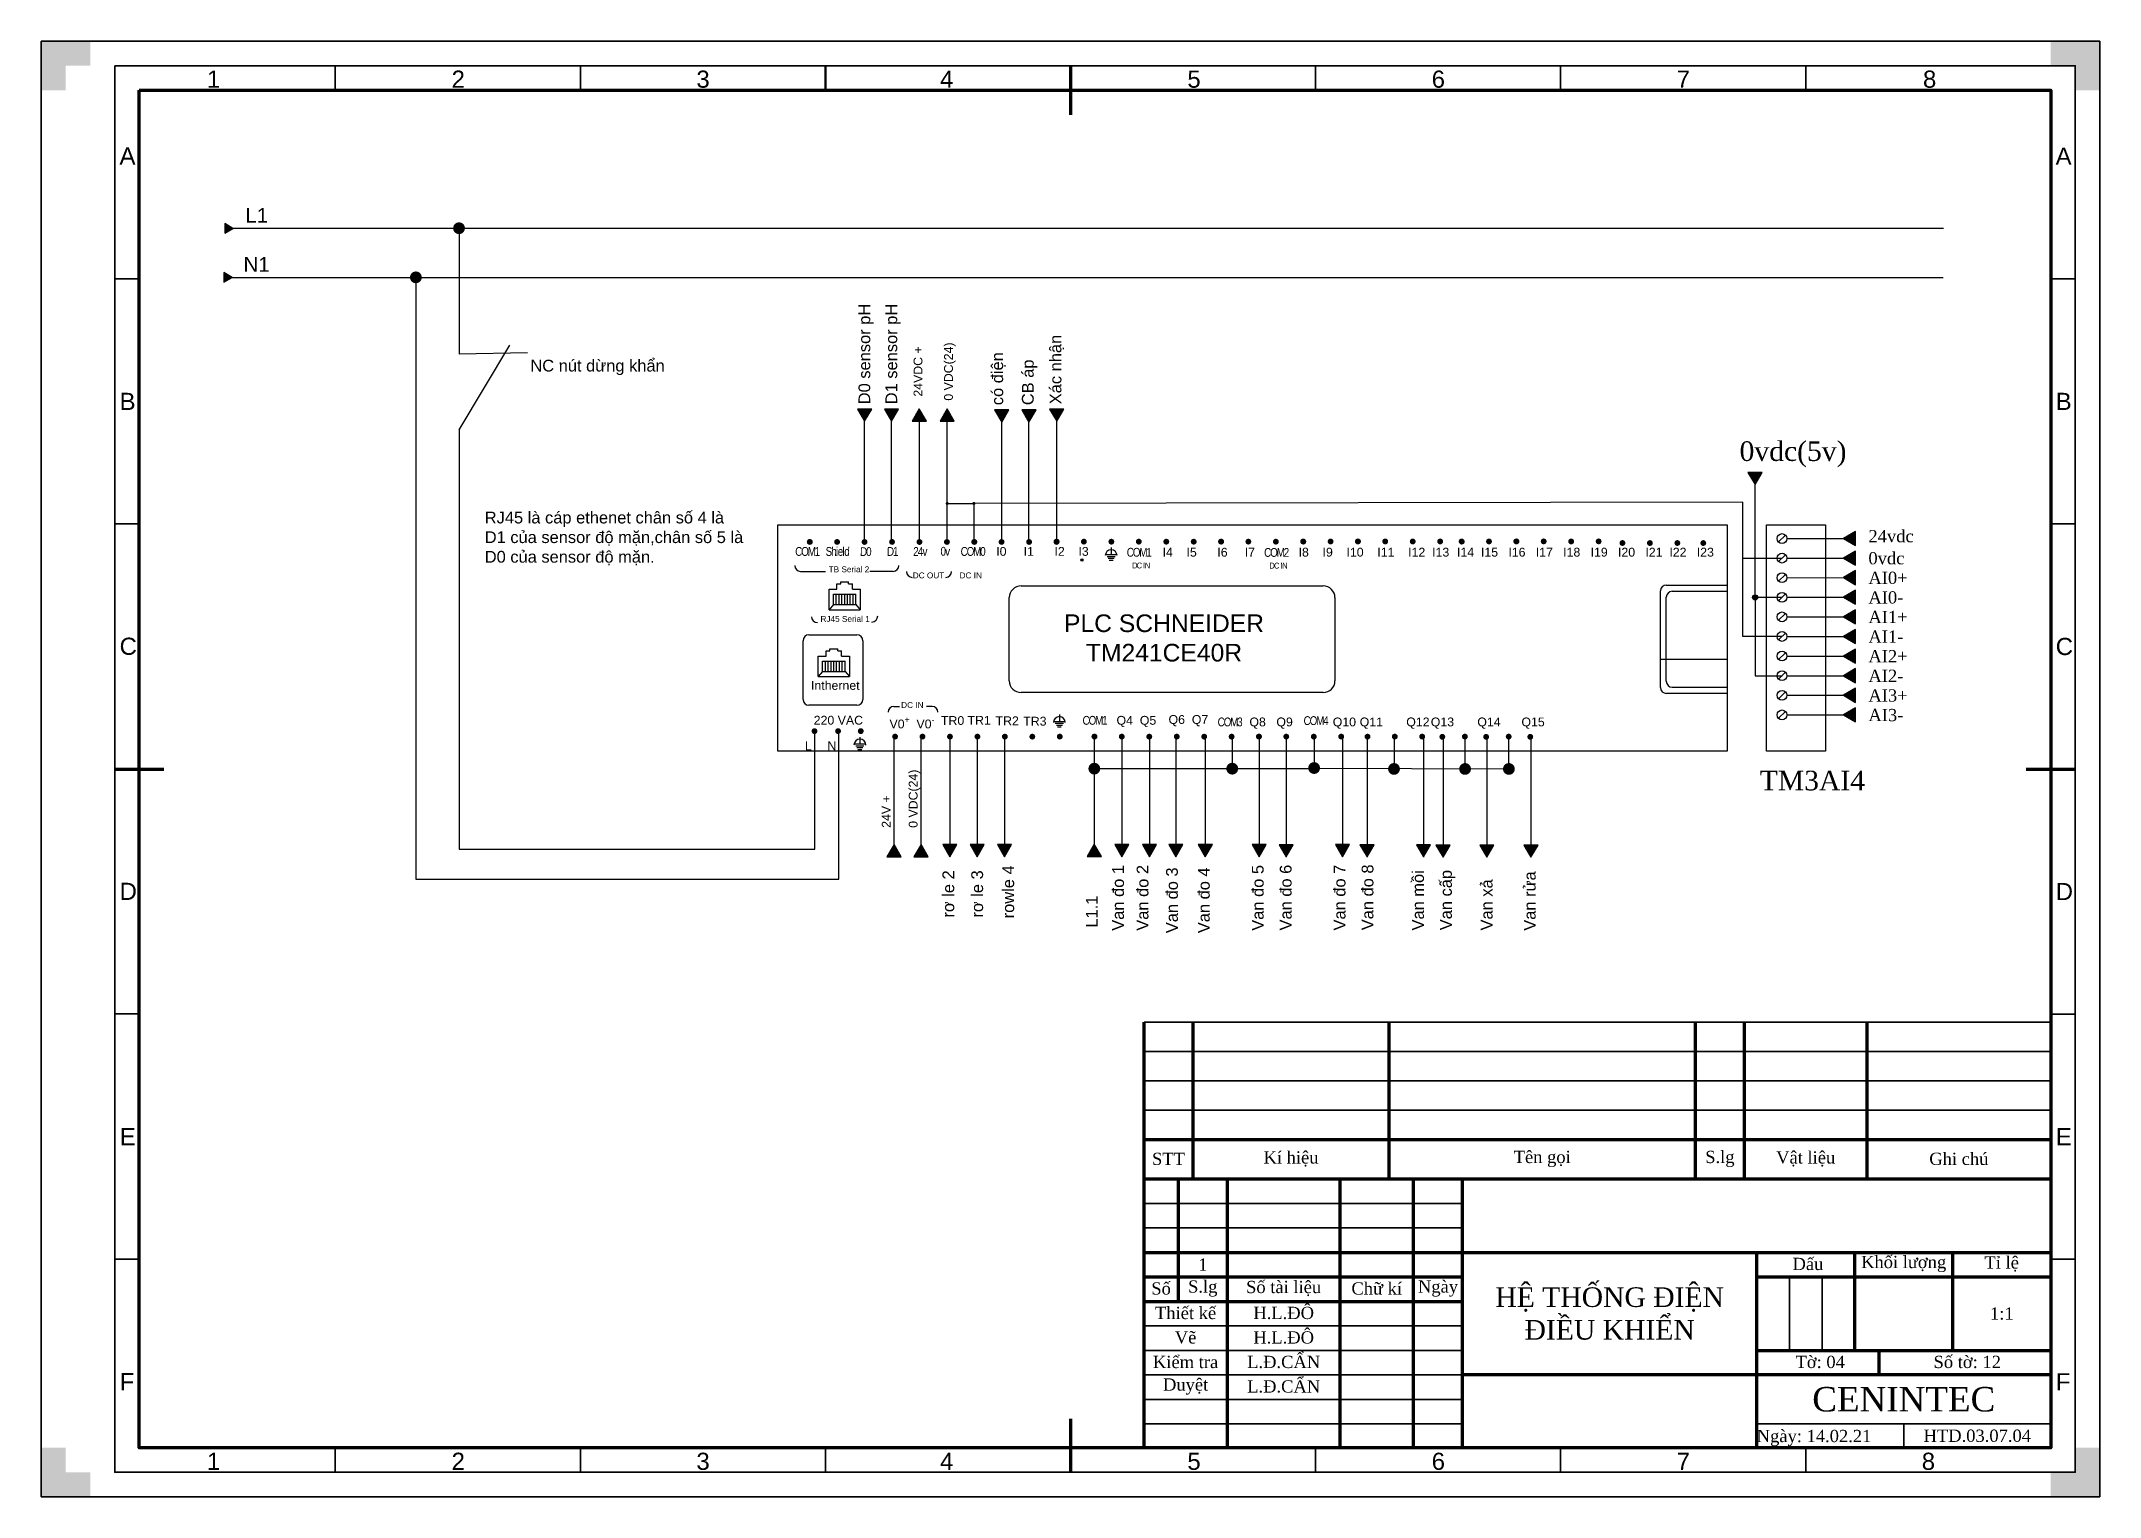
# Model space of a CAD drawing. Header units: inches. Extents: x 425 to 2523, y 1323 to 2367.
# Drawn here: x 892 to 1312, y 2063 to 2360 of the extents above; entities that cross this region are included whole.
import ezdxf

# ---------------------------------------------------------------- set-up
doc = ezdxf.new("R2010")
doc.units = ezdxf.units.IN
doc.header["$MEASUREMENT"] = 0
for name, color, linetype in [('10', 1, 'Continuous'), ('2', 7, 'Continuous'), ('2t', 3, 'Continuous'), ('MISC', 2, 'Continuous'), ('SYMS', 7, 'Continuous')]:
    doc.layers.add(name, color=color, linetype=linetype)
for name, color, linetype, lineweight in [('Khung ban ve', 5, 'Continuous', 70), ('Manh khung ten', 15, 'Continuous', 35), ('Net chu', 30, 'Continuous', 50), ('THIN', 5, 'Continuous', 25)]:
    doc.layers.add(name, color=color, linetype=linetype, lineweight=lineweight)
doc.styles.add('0907', font='arial.ttf', dxfattribs={"height": 20})
doc.styles.get("Standard").update_dxf_attribs({"font": 'times.ttf', "height": 4})
doc.styles.add('STYLE1', font='arial.ttf', dxfattribs={"height": 10})
doc.styles.add('WD', font='arial.ttf', dxfattribs={"height": 2.5})

msp = doc.modelspace()

# ---------------------------------------------------------------- texts
at = {"attachment_point": 5}
for s, insert, char_height, width in [('HỆ THỐNG ĐIỆN ĐIỀU KHIỂN', (1212, 2100.38), 4, 60), ('1:1', (1292.01, 2100.38), 2.5, 20.0168), ('{\\fTimes New Roman|b0|i0|c238|p18;HTD.0}3{\\fTimes New Roman|b0|i0|c238|p18;.0}7{\\fTimes New Roman|b0|i0|c238|p18;.}04', (1287, 2075.44), 2.5, 29.9915)]:
    msp.add_mtext(s, dxfattribs=dict(at, insert=insert, char_height=char_height, width=width))
at = {"color": 2, "linetype": 'ByBlock', "lineweight": 25, "insert": (1242, 2076.66), "char_height": 2.5, "width": 30.0084, "attachment_point": 1}
msp.add_mtext('{\\fTimes New Roman|b0|i0|c0|p18;Ngày: 14.02.21}', dxfattribs=at)
at = {"layer": '2', "color": 0, "attachment_point": 1, "rotation": 90, "style": 'WD'}
for s, insert, char_height, width in [('D0 sensor pH', (1058.74, 2285.92), 2.4, 24.6997), ('D1 sensor pH', (1064.24, 2285.92), 2.4, 24.6997), ('24VDC +', (1069.99, 2287.47), 1.8, 27.2678), ('0 VDC(24)', (1076.21, 2286.65), 1.8, 27.2678), ('Xác nhận', (1097.74, 2285.92), 2.4, 24.6997), ('CB áp', (1092.09, 2285.73), 2.4, 24.6997), ('0 VDC(24)', (1069, 2199.5), 1.8, 27.2678), ('24V +', (1063.5, 2199.5), 1.8, 27.2678), ('rơ le 2', (1075.87, 2181.18), 2.4, 24.6997), ('rơ le 3', (1081.76, 2181.18), 2.4, 24.6997), ('rowle 4', (1088.1, 2181.03), 2.4, 24.6997), ('Van đo 1', (1110.5, 2178.5), 2.4, 24.6997), ('Van đo 2', (1115.5, 2178.5), 2.4, 24.6997), ('Van đo 3', (1121.5, 2178), 2.4, 24.6997), ('Van đo 4', (1128, 2178), 2.4, 24.6997), ('Van đo 5', (1139, 2178.5), 2.4, 24.6997), ('Van đo 6', (1144.7, 2178.55), 2.4, 24.6997), ('Van đo 7', (1155.7, 2178.55), 2.4, 24.6997), ('Van đo 8', (1161.4, 2178.6), 2.4, 24.6997), ('Van mồi', (1171.7, 2178.55), 2.4, 24.6997), ('Van cấp', (1177.4, 2178.6), 2.4, 24.6997), ('Van xả', (1185.7, 2178.55), 2.4, 24.6997), ('Van rửa', (1194.5, 2178.5), 2.4, 24.6997), ('L1.1', (1105.13, 2179.14), 2.4, 24.6997)]:
    msp.add_mtext(s, dxfattribs=dict(at, insert=insert, char_height=char_height, width=width))
at = {"layer": '2', "color": 0, "lineweight": 25, "insert": (1085.86, 2285.73), "char_height": 2.4, "width": 29.374, "attachment_point": 1, "rotation": 90, "style": 'WD'}
msp.add_mtext('có điện ', dxfattribs=at)
at = {"layer": '2', "color": 0, "lineweight": 25, "style": 'WD'}
for s, insert, char_height, width, attachment_point in [('{\\Q1;\\W0.8;\\T0.8;COM1\\P}', (1045.81, 2256.79), 1.8, 1.8362, 1), ('{\\Q1;\\W0.8;\\T0.8;Shield\\P}', (1052.03, 2256.79), 1.8, 1.8362, 1), ('{\\Q1;\\W0.8;\\T0.8;D0\\P}', (1059.05, 2256.76), 1.8, 1.8362, 1), ('{\\Q1;\\W0.8;\\T0.8;D1\\P}', (1064.54, 2256.79), 1.8, 1.8362, 1), ('{\\Q1;\\W0.8;\\T0.8;24v\\P}', (1069.89, 2256.79), 1.8, 1.8362, 1), ('{\\Q1;\\W0.8;\\T0.8;0v\\P}', (1075.47, 2256.82), 1.8, 1.8362, 1), ('{\\Q1;\\W0.8;\\T0.8;COM0\\P}', (1079.57, 2256.79), 1.8, 1.8362, 1), ('I0     I1      I2    I3', (1086.85, 2256.8), 1.8, 20.6349, 1), ('{\\Q1;\\W0.8;\\T0.8;COM1 \\P\\H0.66667x;   DC IN}', (1113.46, 2256.62), 1.8, 5.2334, 1), ('I4    I5      I6     I7', (1120.78, 2256.63), 1.8, 20.6349, 1), ('{\\Q1;\\W0.8;\\T0.8;COM2 \\P\\H0.66667x;   DC IN}', (1141.48, 2256.59), 1.8, 5.2334, 1), ('I8    I9    I10    I11    I12  I13', (1148.53, 2256.64), 1.8, 30.7879, 1), ('I14  I15   I16   I17   I18   I19   I20   I21  I22   I23', (1180.85, 2256.64), 1.8, 58.097, 1), ('TB Serial 2', (1052.66, 2252.84), 1.2, 8.6194, 1), ('DC OUT', (1069.82, 2251.6), 1.2, 8.6194, 1), ('DC IN', (1079.37, 2251.6), 1.2, 8.6194, 1), ('PLC SCHNEIDER\\PTM241CE40R', (1121.08, 2238.21), 3.6, 50.0555, 5), ('RJ45 Serial 1', (1050.99, 2242.72), 1.2, 10.6466, 1), ('Inthernet', (1049.05, 2229.46), 1.8, 11.3511, 1), ('220 VAC', (1049.61, 2222.35), 1.8, 11.3511, 1), ('\\A1;V0{\\H0.7x;\\S+^ ;\\H1.429x;  }V0{\\H0.7x;\\S-^ ;}', (1065.07, 2222.2), 1.8, 11.6039, 1), ('DC IN', (1067.45, 2225.16), 1.2, 5.1901, 1), ('TR0', (1075.57, 2222.29), 1.8, 1.8362, 1), ('TR1', (1080.99, 2222.34), 1.8, 1.8362, 1), ('TR2', (1086.71, 2222.24), 1.8, 1.8362, 1), ('TR3', (1092.36, 2222.15), 1.8, 1.8362, 1), ('{\\Q1;\\W0.8;\\T0.8;COM1\\P}', (1104.45, 2222.33), 1.8, 1.8362, 1), ('Q4  Q5', (1111.39, 2222.33), 1.8, 7.982, 1), ('Q6  Q7', (1122, 2222.5), 1.8, 7.982, 1), ('{\\Q1;\\W0.8;\\T0.8;COM3\\P}', (1132, 2222), 1.8, 1.8362, 1), ('Q8', (1138.5, 2222), 1.8, 7.982, 1), ('Q9', (1144, 2222), 1.8, 7.982, 1), ('{\\Q1;\\W0.8;\\T0.8;COM4\\P}', (1149.54, 2222.27), 1.8, 1.8362, 1), ('Q10', (1155.5, 2222), 1.8, 7.982, 1), ('Q11', (1161, 2222), 1.8, 7.982, 1), ('Q12', (1170.5, 2222), 1.8, 7.982, 1), ('Q13', (1175.5, 2222), 1.8, 7.982, 1), ('Q14', (1185, 2222), 1.8, 7.982, 1), ('Q15', (1194, 2222), 1.8, 7.982, 1), ('L', (1047.83, 2217.14), 1.8, 1.8362, 1), ('N', (1052.39, 2217.14), 1.8, 1.8362, 1)]:
    msp.add_mtext(s, dxfattribs=dict(at, insert=insert, char_height=char_height, width=width, attachment_point=attachment_point))
at = {"layer": 'Net chu', "style": '0907'}
for s, p in [('1', (925.81, 2350.5)), ('2', (975.73, 2350.5)), ('3', (1025.68, 2350.5)), ('4', (1075.38, 2350.5)), ('5', (1125.84, 2350.5)), ('6', (1175.69, 2350.5)), ('7', (1225.67, 2350.5)), ('8', (1275.92, 2350.5)), ('A', (907.98, 2334.83)), ('A', (1302.98, 2334.79)), ('B', (908, 2284.75)), ('B', (1303, 2284.75)), ('C', (908, 2234.79)), ('C', (1303, 2234.75)), ('D', (908, 2184.79)), ('D', (1303, 2184.75)), ('E', (908.02, 2134.75)), ('E', (1303.02, 2134.72)), ('F', (908.02, 2084.75)), ('F', (1303.02, 2084.72)), ('1', (925.81, 2068.5)), ('2', (975.73, 2068.5)), ('3', (1025.68, 2068.5)), ('4', (1075.38, 2068.5)), ('5', (1125.84, 2068.5)), ('6', (1175.69, 2068.5)), ('7', (1225.67, 2068.5)), ('8', (1275.67, 2068.5))]:
    msp.add_text(s, height=3.5, dxfattribs=at).set_placement(p)
at = {"layer": 'Net chu', "attachment_point": 5}
for s, insert, char_height, width in [('Kí hiệu', (1146.99, 2131.94), 2.5, 40.0169), ('Tên gọi', (1198.24, 2131.94), 2.5, 62.5169), ('{\\fTimes New Roman|b0|i0|c238|p18;S}.lg', (1234.49, 2131.94), 2.5, 10.0169), ('Vật liệu', (1251.99, 2131.94), 2.5, 25.0169), ('{\\fTimes New Roman|b0|i0|c238|p18;S}TT', (1121.99, 2131.94), 2.5, 10.0169), ('Ghi chú', (1283.24, 2131.94), 2.5, 37.5168), ('1', (1129, 2110.38), 2.5, 10), (' Dấu', (1251.98, 2110.5), 2.5, 120.0168), ('Khối lượng', (1271.98, 2110.5), 2.5, 120.0168), ('Tỉ lệ', (1291.98, 2110.5), 2.5, 120.0168), ('Số', (1120.48, 2105.5), 2.5, 7), ('S.lg', (1128.98, 2105.5), 2.5, 10), ('Số tài liệu', (1145.48, 2105.5), 2.5, 23), ('Chữ kí', (1164.48, 2105.5), 2.5, 15), ('Ngày', (1176.98, 2105.5), 2.5, 10), ('Thiết kế', (1125.48, 2100.5), 2.5, 17), ('H.L.ĐÔ', (1145.49, 2100.5), 2.5, 23.0169), ('Vẽ', (1125.48, 2095.5), 2.5, 17), ('H.L.ĐÔ', (1145.49, 2095.5), 2.5, 23.0169), ('{\\fTimes New Roman|b0|i0|c186|p18;Kiểm tra}', (1125.48, 2090.5), 2.5, 17), ('L.Đ.CẨN', (1145.49, 2090.5), 2.5, 23.0169), ('{\\fTimes New Roman|b0|i0|c186|p18; Tờ:} 04', (1254.48, 2090.5), 2.5, 25), ('{\\fTimes New Roman|b0|i0|c186|p18; Số tờ:} 12', (1284.48, 2090.5), 2.5, 35), ('L.Đ.CẨN', (1145.49, 2085.5), 2.5, 23.0169), ('Duyệt', (1125.48, 2085.5), 2.5, 17), ('CENINTEC', (1272, 2082.88), 5, 60)]:
    msp.add_mtext(s, dxfattribs=dict(at, insert=insert, char_height=char_height, width=width))
at = {"layer": 'SYMS', "color": 1, "char_height": 3, "attachment_point": 1, "style": 'WD'}
for s, insert, width in [('{\\C0;L1}', (933.65, 2325.95), 11.2638), ('{\\C0;N1}', (933.27, 2315.95), 8.2552)]:
    msp.add_mtext(s, dxfattribs=dict(at, insert=insert, width=width))
at = {"layer": 'SYMS', "char_height": 2.4, "attachment_point": 1, "style": 'STYLE1'}
for s, insert in [('NC nút dừng khẩn', (991.81, 2295)), ('RJ45 là cáp ethenet chân số 4 là D1 của sensor độ mặn,chân số 5 là D0 của sensor độ mặn.', (982.5, 2264))]:
    msp.add_mtext_dynamic_manual_height_columns(s, width=53.5, gutter_width=50, heights=[0], dxfattribs=dict(at, insert=insert))
at = {"layer": 'SYMS', "attachment_point": 1}
for s, width, insert, char_height in [('0vdc(5v)', 9.4271, (1238.5, 2278.35), 4), ('24vdc', 17.9099, (1264.79, 2260.26), 2.5), ('0vdc', 17.9099, (1264.79, 2255.76), 2.5), ('AI0+', 17.9099, (1264.79, 2251.76), 2.5), ('AI0-', 7.9099, (1264.79, 2247.76), 2.5), ('AI1+', 17.9099, (1264.79, 2243.76), 2.5), ('AI1-', 17.9099, (1264.79, 2239.76), 2.5), ('AI2+', 17.9099, (1264.79, 2235.76), 2.5), ('AI2-', 7.9099, (1264.79, 2231.76), 2.5), ('AI3+', 17.9099, (1264.79, 2227.76), 2.5), ('AI3-', 17.9099, (1264.79, 2223.76), 2.5), ('TM3AI4', 35.221, (1242.62, 2211.15), 4)]:
    msp.add_mtext_dynamic_manual_height_columns(s, width=width, gutter_width=50, heights=[0], dxfattribs=dict(at, insert=insert, char_height=char_height))

# ---------------------------------------------------------------- blocks, each defined once
blk = doc.blocks.new('dau-xen')
at = {"layer": 'THIN'}
for points in [[(0, 0), (5, 0), (0, 10), (5, 10)], [(0, 5), (0, 0), (10, 5), (10, 0)]]:
    blk.add_solid(points, dxfattribs=at)
blk = doc.blocks.new('out')
blk.add_hatch(color=256).paths.add_polyline_path([(1893.94, 2268.02), (1892.74, 2265.95), (1895.14, 2265.95)])
blk.add_lwpolyline([(1893.94, 2268.02), (1892.74, 2265.95), (1895.14, 2265.95)], close=True)

# ---------------------------------------------------------------- hatches: boundary and pattern name
for points in [[(1076.84, 2284.97), (1075.4, 2282.47), (1078.28, 2282.47)], [(1071.5, 2196.09), (1070.06, 2193.6), (1072.94, 2193.6)]]:
    msp.add_hatch(color=256).paths.add_polyline_path(points)
h = msp.add_hatch(color=3)
edge = h.paths.add_edge_path()
edge.add_arc((1076.84, 2265.69), 0.32, 0, 360)
h = msp.add_hatch(color=3)
edge = h.paths.add_edge_path()
edge.add_arc((1082.3, 2265.69), 0.32, 0, 360)
h = msp.add_hatch(color=256)
edge = h.paths.add_edge_path()
edge.add_arc((1104.34, 2254.14), 0.209, 0, 360)
at = {"layer": '10'}
h = msp.add_hatch(color=3, dxfattribs=at)
h.dxf.hatch_style = 1
h.paths.add_polyline_path([(1242.18, 2246.52, 1), (1241.14, 2246.52, 1)])
at = {"layer": '2'}
for points in [[(931.12, 2321.8), (929.44, 2322.78), (929.44, 2320.83)], [(930.95, 2311.81), (929.27, 2312.78), (929.27, 2310.83)]]:
    msp.add_hatch(color=0, dxfattribs=at).paths.add_polyline_path(points)
at = {"layer": '2', "lineweight": 25}
for points in [[(1049.39, 2257.83, 1), (1048.19, 2257.83, 1)], [(1049.43, 2257.83, 1), (1048.23, 2257.83, 1)], [(1054.98, 2257.83, 1), (1053.78, 2257.83, 1)], [(1060.59, 2257.82, 1), (1059.39, 2257.82, 1)], [(1066.19, 2257.83, 1), (1064.99, 2257.83, 1)], [(1071.79, 2257.82, 1), (1070.59, 2257.82, 1)], [(1077.39, 2257.82, 1), (1076.19, 2257.82, 1)], [(1082.95, 2257.83, 1), (1081.75, 2257.83, 1)], [(1082.99, 2257.83, 1), (1081.79, 2257.83, 1)], [(1082.99, 2257.83, 1), (1081.79, 2257.83, 1)], [(1088.54, 2257.83, 1), (1087.34, 2257.83, 1)], [(1094.15, 2257.82, 1), (1092.95, 2257.82, 1)], [(1099.74, 2257.89, 1), (1098.54, 2257.89, 1)], [(1099.75, 2257.83, 1), (1098.55, 2257.83, 1)], [(1099.78, 2257.89, 1), (1098.58, 2257.89, 1)], [(1105.33, 2257.89, 1), (1104.13, 2257.89, 1)], [(1110.94, 2257.88, 1), (1109.74, 2257.88, 1)], [(1116.54, 2257.89, 1), (1115.34, 2257.89, 1)], [(1122.14, 2257.88, 1), (1120.94, 2257.88, 1)], [(1127.74, 2257.88, 1), (1126.54, 2257.88, 1)], [(1133.3, 2257.89, 1), (1132.1, 2257.89, 1)], [(1133.34, 2257.89, 1), (1132.14, 2257.89, 1)], [(1133.34, 2257.89, 1), (1132.14, 2257.89, 1)], [(1138.89, 2257.89, 1), (1137.69, 2257.89, 1)], [(1144.5, 2257.88, 1), (1143.3, 2257.88, 1)], [(1150.07, 2257.92, 1), (1148.87, 2257.92, 1)], [(1150.1, 2257.89, 1), (1148.9, 2257.89, 1)], [(1155.66, 2257.92, 1), (1154.46, 2257.92, 1)], [(1161.22, 2257.93, 1), (1160.02, 2257.93, 1)], [(1161.26, 2257.93, 1), (1160.06, 2257.93, 1)], [(1161.26, 2257.93, 1), (1160.06, 2257.93, 1)], [(1166.81, 2257.93, 1), (1165.61, 2257.93, 1)], [(1172.42, 2257.92, 1), (1171.22, 2257.92, 1)], [(1178.02, 2257.93, 1), (1176.82, 2257.93, 1)], [(1182.39, 2257.93, 1), (1181.19, 2257.93, 1)], [(1182.42, 2257.89, 1), (1181.22, 2257.89, 1)], [(1187.98, 2257.93, 1), (1186.78, 2257.93, 1)], [(1193.54, 2257.94, 1), (1192.34, 2257.94, 1)], [(1193.59, 2257.94, 1), (1192.39, 2257.94, 1)], [(1193.59, 2257.94, 1), (1192.39, 2257.94, 1)], [(1199.14, 2257.94, 1), (1197.94, 2257.94, 1)], [(1204.75, 2257.93, 1), (1203.55, 2257.93, 1)], [(1210.35, 2257.94, 1), (1209.15, 2257.94, 1)], [(1215.2, 2257.61, 1), (1214, 2257.61, 1)], [(1220.81, 2257.6, 1), (1219.61, 2257.6, 1)], [(1226.41, 2257.61, 1), (1225.21, 2257.61, 1)], [(1231.7, 2257.6, 1), (1230.5, 2257.6, 1)], [(1050.38, 2219.23, 1), (1049.18, 2219.23, 1)], [(1055.18, 2219.23, 1), (1053.98, 2219.23, 1)], [(1059.81, 2219.23, 1), (1058.61, 2219.23, 1)], [(1066.81, 2218.11, 1), (1065.61, 2218.11, 1)], [(1072.4, 2218.11, 1), (1071.2, 2218.11, 1)], [(1078.01, 2218.1, 1), (1076.81, 2218.1, 1)], [(1083.61, 2218.11, 1), (1082.41, 2218.11, 1)], [(1089.21, 2218.1, 1), (1088.01, 2218.1, 1)], [(1094.81, 2218.1, 1), (1093.61, 2218.1, 1)], [(1100.41, 2218.11, 1), (1099.21, 2218.11, 1)], [(1107.47, 2218.11, 1), (1106.27, 2218.11, 1)], [(1107.51, 2218.11, 1), (1106.31, 2218.11, 1)], [(1113.06, 2218.11, 1), (1111.86, 2218.11, 1)], [(1118.67, 2218.1, 1), (1117.47, 2218.1, 1)], [(1124.28, 2218.11, 1), (1123.08, 2218.11, 1)], [(1129.88, 2218.1, 1), (1128.68, 2218.1, 1)], [(1135.47, 2218.1, 1), (1134.27, 2218.1, 1)], [(1141.03, 2218.11, 1), (1139.83, 2218.11, 1)], [(1141.07, 2218.11, 1), (1139.87, 2218.11, 1)], [(1141.07, 2218.11, 1), (1139.87, 2218.11, 1)], [(1146.62, 2218.11, 1), (1145.42, 2218.11, 1)], [(1152.23, 2218.1, 1), (1151.03, 2218.1, 1)], [(1157.83, 2218.11, 1), (1156.63, 2218.11, 1)], [(1163.2, 2218.1, 1), (1162, 2218.1, 1)], [(1168.76, 2218.11, 1), (1167.56, 2218.11, 1)], [(1174.35, 2218.11, 1), (1173.15, 2218.11, 1)], [(1178.46, 2218.06, 1), (1177.26, 2218.06, 1)], [(1183.06, 2218.11, 1), (1181.86, 2218.11, 1)], [(1187.4, 2218.06, 1), (1186.2, 2218.06, 1)], [(1192, 2218.11, 1), (1190.8, 2218.11, 1)], [(1196.4, 2218.06, 1), (1195.2, 2218.06, 1)]]:
    msp.add_hatch(color=0, dxfattribs=at).paths.add_polyline_path(points)
at = {"layer": 'SYMS'}
h = msp.add_hatch(color=3, dxfattribs=at)
h.dxf.hatch_style = 1
h.paths.add_polyline_path([(1243.08, 2272.02), (1240.21, 2272.02), (1241.65, 2269.52)])

# ---------------------------------------------------------------- linework, layer by layer
at = {"color": 1}
for p, q in [((977.25, 2322.44), (977.25, 2296.14)), ((977.25, 2280.67), (977.25, 2195.16)), ((1049.84, 2195.16), (1049.84, 2218.61)), ((1106.86, 2218.14), (1106.86, 2211.57)), ((1135, 2218.06), (1135, 2211.57)), ((1151.7, 2218.19), (1151.7, 2211.7)), ((1168, 2218), (1168, 2211.51)), ((1182.5, 2211.51), (1182.5, 2218)), ((1191.44, 2211.51), (1191.44, 2218)), ((1106.86, 2211.57), (1123.66, 2211.57)), ((1106.86, 2211.57), (1106.86, 2196.14)), ((1123.66, 2211.57), (1151.85, 2211.57)), ((977.25, 2195.16), (1049.84, 2195.16))]:
    msp.add_line(p, q, dxfattribs=at)
for p, q in [((1060, 2258), (1060, 2282.46)), ((1065.5, 2258), (1065.5, 2282.46)), ((1087.96, 2257.81), (1087.96, 2282.26)), ((1093.53, 2257.81), (1093.53, 2282.26)), ((1099.18, 2258), (1099.18, 2282.46)), ((1076.84, 2265.69), (1076.84, 2265.69)), ((1110.3, 2256.66), (1110.3, 2255.2)), ((1046.93, 2251.83), (1052.02, 2251.83)), ((1065.81, 2251.83), (1061.09, 2251.83)), ((1111.35, 2255.2), (1109.24, 2255.2)), ((1111.13, 2254.82), (1109.46, 2254.82)), ((1110.91, 2254.44), (1109.68, 2254.44)), ((1110.69, 2254.06), (1109.9, 2254.06)), ((1052.76, 2244), (1052.76, 2248.19)), ((1052.76, 2248.19), (1054.34, 2248.19)), ((1053.64, 2245.05), (1053.64, 2247.14)), ((1053.64, 2247.14), (1058.22, 2247.14)), ((1054.21, 2245.05), (1054.21, 2247.14)), ((1054.34, 2249.29), (1055.13, 2249.29)), ((1054.34, 2248.19), (1054.34, 2249.29)), ((1054.78, 2245.05), (1054.78, 2247.14)), ((1055.13, 2249.67), (1056.72, 2249.67)), ((1055.13, 2249.29), (1055.13, 2249.67)), ((1055.35, 2245.05), (1055.35, 2247.14)), ((1055.93, 2245.05), (1055.93, 2247.14)), ((1056.5, 2245.05), (1056.5, 2247.14)), ((1056.72, 2249.29), (1056.72, 2249.67)), ((1056.72, 2249.29), (1057.51, 2249.29)), ((1057.07, 2245.05), (1057.07, 2247.14)), ((1057.51, 2248.19), (1057.51, 2249.29)), ((1057.51, 2248.19), (1059.1, 2248.19)), ((1057.65, 2245.05), (1057.65, 2247.14)), ((1058.22, 2245.05), (1058.22, 2247.14)), ((1059.1, 2248.19), (1059.1, 2244)), ((1091.91, 2248.86), (1153.56, 2248.86)), ((1222.36, 2228.12), (1222.36, 2247.83)), ((1223.56, 2249.03), (1236, 2249.03)), ((1224.76, 2247.76), (1236, 2247.76)), ((1236, 2249.03), (1236, 2226.92)), ((1053.64, 2245.05), (1052.76, 2244)), ((1052.76, 2244), (1059.1, 2244)), ((1053.64, 2245.05), (1058.22, 2245.05)), ((1058.22, 2245.05), (1059.1, 2244)), ((1089.51, 2229.5), (1089.51, 2246.46)), ((1155.96, 2246.46), (1155.96, 2229.5)), ((1223.56, 2229.39), (1223.56, 2246.56)), ((1048.63, 2238.88), (1058.43, 2238.88)), ((1047.43, 2225.7), (1047.43, 2237.68)), ((1050.54, 2230.34), (1050.54, 2234.53)), ((1050.54, 2234.53), (1052.13, 2234.53)), ((1052.13, 2235.63), (1052.92, 2235.63)), ((1052.13, 2234.53), (1052.13, 2235.63)), ((1052.92, 2236.02), (1054.51, 2236.02)), ((1052.92, 2235.63), (1052.92, 2236.02)), ((1054.51, 2235.63), (1054.51, 2236.02)), ((1054.51, 2235.63), (1055.3, 2235.63)), ((1055.3, 2234.53), (1055.3, 2235.63)), ((1055.3, 2234.53), (1056.88, 2234.53)), ((1056.88, 2234.53), (1056.88, 2230.34)), ((1059.63, 2237.68), (1059.63, 2225.7)), ((1051.42, 2231.4), (1050.54, 2230.34)), ((1050.54, 2230.34), (1056.88, 2230.34)), ((1051.42, 2231.4), (1051.42, 2233.48)), ((1051.42, 2233.48), (1056, 2233.48)), ((1051.42, 2231.4), (1056, 2231.4)), ((1052, 2231.4), (1052, 2233.48)), ((1052.57, 2231.4), (1052.57, 2233.48)), ((1053.14, 2231.4), (1053.14, 2233.48)), ((1053.71, 2231.4), (1053.71, 2233.48)), ((1054.29, 2231.4), (1054.29, 2233.48)), ((1054.86, 2231.4), (1054.86, 2233.48)), ((1055.43, 2231.4), (1055.43, 2233.48)), ((1056, 2231.4), (1056, 2233.48)), ((1056, 2231.4), (1056.88, 2230.34)), ((1222.36, 2233.94), (1236, 2233.94)), ((1153.56, 2227.1), (1091.91, 2227.1)), ((1236, 2226.92), (1223.56, 2226.92)), ((1224.76, 2228.19), (1236, 2228.19)), ((1058.43, 2224.5), (1048.63, 2224.5)), ((1065.98, 2224.28), (1067.11, 2224.28)), ((1073.76, 2224.28), (1072.63, 2224.28)), ((1099.73, 2222.61), (1099.73, 2221.15)), ((1059.04, 2218.01), (1059.04, 2216.55)), ((1077.4, 2218.06), (1077.4, 2193.6)), ((1082.94, 2218.06), (1082.94, 2193.6)), ((1088.55, 2218.06), (1088.55, 2193.6)), ((1100.78, 2221.15), (1098.68, 2221.15)), ((1100.56, 2220.77), (1098.89, 2220.77)), ((1100.34, 2220.39), (1099.11, 2220.39)), ((1100.12, 2220.01), (1099.33, 2220.01)), ((1112.49, 2218.06), (1112.49, 2193.6)), ((1118.1, 2218.06), (1118.1, 2193.6)), ((1123.5, 2218.06), (1123.5, 2193.6)), ((1129.5, 2218.06), (1129.5, 2193.6)), ((1140.5, 2218.06), (1140.5, 2193.6)), ((1146, 2218), (1146, 2193.54)), ((1157.5, 2218.06), (1157.5, 2193.6)), ((1162.5, 2218), (1162.5, 2193.54)), ((1174, 2218), (1174, 2193.54)), ((1178, 2217.96), (1178, 2193.5)), ((1186.94, 2217.96), (1186.94, 2193.5)), ((1195.94, 2217.96), (1195.94, 2193.5)), ((1060.09, 2216.55), (1057.99, 2216.55)), ((1059.87, 2216.17), (1058.21, 2216.17)), ((1059.65, 2215.79), (1058.42, 2215.79)), ((1059.43, 2215.41), (1058.64, 2215.41))]:
    msp.add_line(p, q)
at = {"color": 3}
for p, q in [((1071.16, 2257.85), (1071.16, 2283.3)), ((1076.84, 2257.83), (1076.84, 2283.3)), ((1076.84, 2265.69), (1082.3, 2265.69)), ((1082.3, 2265.69), (1082.3, 2258.11)), ((1066, 2193.6), (1066, 2218)), ((1071.5, 2193.6), (1071.5, 2218))]:
    msp.add_line(p, q, dxfattribs=at)
for points in [[(1076.84, 2284.97), (1075.4, 2282.47), (1078.28, 2282.47)], [(1071.5, 2196.09), (1070.06, 2193.6), (1072.94, 2193.6)]]:
    msp.add_lwpolyline(points, close=True)
msp.add_circle((1104.34, 2254.14), 0.209)
for centre, radius, start, end in [((1110.3, 2255.03), 1.21, 0, 180), ((1046.93, 2253.03), 1.2, 180, 270), ((1065.81, 2253.03), 1.2, 270, 0), ((1069.73, 2251.8), 1.2, 180, 270), ((1076.55, 2251.8), 1.2, 270, 0), ((1091.91, 2246.46), 2.4, 90, 180), ((1153.56, 2246.46), 2.4, 0, 90), ((1223.56, 2247.83), 1.2, 90, 180), ((1224.76, 2246.56), 1.2, 90, 180), ((1048.63, 2237.68), 1.2, 90, 180), ((1050.36, 2242.58), 1.2, 180, 270), ((1058.43, 2237.68), 1.2, 0, 90), ((1061.47, 2242.69), 1.2, 271.3114, 1.3114), ((1091.91, 2229.5), 2.4, 180, 270), ((1153.56, 2229.5), 2.4, 270, 0), ((1223.56, 2228.12), 1.2, 180, 270), ((1224.76, 2229.39), 1.2, 180, 270), ((1048.63, 2225.7), 1.2, 180, 270), ((1058.43, 2225.7), 1.2, 270, 0), ((1065.98, 2223.08), 1.2, 90, 180), ((1073.76, 2223.08), 1.2, 0, 90), ((1099.73, 2220.98), 1.21, 0, 180), ((1059.04, 2216.39), 1.21, 0, 180)]:
    msp.add_arc(centre, radius, start, end)
at = {"layer": '10'}
msp.add_circle((1241.66, 2246.52), 0.518, dxfattribs=at)
at = {"layer": '2', "color": 1}
msp.add_line((931.07, 2321.84), (1280.08, 2321.84), dxfattribs=at)
at = {"layer": '2', "color": 3}
msp.add_line((931.04, 2311.81), (1280.05, 2311.81), dxfattribs=at)
at = {"layer": '2', "color": 0}
for points in [[(931.12, 2321.8), (929.44, 2322.78), (929.44, 2320.83)], [(930.95, 2311.81), (929.27, 2312.78), (929.27, 2310.83)]]:
    msp.add_lwpolyline(points, close=True, dxfattribs=at)
at = {"layer": '2', "color": 1, "const_width": 1.2}
for points in [[(977.25, 2321.24, 1), (977.25, 2322.44, 1)], [(1106.86, 2210.97, 1), (1106.86, 2212.17, 1)], [(1135, 2210.97, 1), (1135, 2212.17, 1)], [(1151.7, 2211.1, 1), (1151.7, 2212.3, 1)], [(1168, 2210.91, 1), (1168, 2212.11, 1)], [(1182.5, 2210.91, 1), (1182.5, 2212.11, 1)], [(1191.44, 2210.91, 1), (1191.44, 2212.11, 1)]]:
    msp.add_lwpolyline(points, format="xyb", close=True, dxfattribs=at)
at = {"layer": '2', "color": 3, "const_width": 1.2}
msp.add_lwpolyline([(968.45, 2311.21, 1), (968.45, 2312.41, 1)], format="xyb", close=True, dxfattribs=at)
at = {"layer": '2', "color": 0, "lineweight": 25}
msp.add_lwpolyline([(1236, 2215.11), (1042.26, 2215.11), (1042.26, 2261.31), (1236, 2261.31)], dxfattribs=at)
at = {"layer": '2t', "color": 1}
for p, q in [((968.45, 2311.81), (968.45, 2296.14)), ((968.45, 2296.14), (968.45, 2189.02)), ((1054.73, 2189.02), (1054.73, 2218.64)), ((968.45, 2189.02), (1054.73, 2189.02))]:
    msp.add_line(p, q, dxfattribs=at)
at = {"layer": 'Khung ban ve'}
for p, q in [((1102, 2355), (1102, 2345)), ((907, 2211.5), (917, 2211.5)), ((1297, 2211.5), (1307, 2211.5)), ((1117, 2127.88), (1117, 2159.88)), ((1127, 2127.88), (1127, 2159.88)), ((1167, 2127.88), (1167, 2159.88)), ((1229.5, 2127.88), (1229.5, 2159.88)), ((1239.5, 2127.88), (1239.5, 2159.88)), ((1264.5, 2127.88), (1264.5, 2159.88)), ((1117, 2135.88), (1302.02, 2135.88)), ((1117, 2072.88), (1117, 2127.88)), ((1117, 2127.88), (1302.02, 2127.88)), ((1124, 2102.88), (1124, 2127.88)), ((1134, 2072.88), (1134, 2127.88)), ((1157, 2072.88), (1157, 2127.88)), ((1172, 2072.88), (1172, 2127.88)), ((1182, 2072.88), (1182, 2127.88)), ((1302, 2122.88), (1302.02, 2122.88)), ((1302, 2117.88), (1302.02, 2117.88)), ((1117, 2112.88), (1302.02, 2112.88)), ((1242, 2072.88), (1242, 2112.88)), ((1262, 2092.88), (1262, 2112.88)), ((1282, 2092.88), (1282, 2112.88)), ((1117, 2107.88), (1182, 2107.88)), ((1242, 2107.88), (1302.02, 2107.88)), ((1117, 2102.88), (1182, 2102.88)), ((1302, 2102.88), (1302.02, 2102.88)), ((1302, 2097.88), (1302.02, 2097.88)), ((1242, 2092.88), (1302.02, 2092.88)), ((1267, 2087.88), (1267, 2092.88)), ((1302, 2087.88), (1182, 2087.88)), ((1302, 2082.88), (1302.02, 2082.88)), ((1102, 2078.93), (1102, 2068))]:
    msp.add_line(p, q, dxfattribs=at)
msp.add_lwpolyline([(912, 2350), (1302, 2350), (1302, 2073), (912, 2073)], close=True, dxfattribs=at)
at = {"layer": 'Manh khung ten'}
for p, q in [((952, 2355), (952, 2350)), ((1002, 2355), (1002, 2350)), ((1152, 2355), (1152, 2350)), ((1202, 2355), (1202, 2350)), ((1252, 2355), (1252, 2350)), ((911.97, 2311.54), (906.98, 2311.54)), ((1306.97, 2311.54), (1301.98, 2311.54)), ((911.98, 2261.5), (907, 2261.5)), ((1306.98, 2261.5), (1302, 2261.5)), ((911.98, 2161.54), (907, 2161.54)), ((1117, 2159.88), (1302.02, 2159.88)), ((1306.98, 2161.5), (1302, 2161.5)), ((1117, 2153.88), (1302.02, 2153.88)), ((1117, 2147.88), (1302.02, 2147.88)), ((1117, 2141.88), (1302.02, 2141.88)), ((1117, 2122.88), (1182, 2122.88)), ((1117, 2117.88), (1182, 2117.88)), ((912, 2111.5), (907.02, 2111.5)), ((1307, 2111.46), (1302.02, 2111.46)), ((1248.67, 2092.88), (1248.67, 2107.88)), ((1255.33, 2092.88), (1255.33, 2107.88)), ((1117, 2097.88), (1182, 2097.88)), ((1117, 2092.88), (1182, 2092.88)), ((1117, 2087.88), (1182, 2087.88)), ((1117, 2082.88), (1182, 2082.88)), ((1117, 2077.88), (1182, 2077.88)), ((1242, 2077.88), (1302.02, 2077.88)), ((1272.01, 2077.88), (1272.01, 2073)), ((952, 2073), (952, 2068)), ((1002, 2073), (1002, 2068)), ((1052, 2073), (1052, 2068)), ((1152, 2073), (1152, 2068)), ((1202, 2073), (1202, 2068)), ((1252, 2073), (1252, 2068))]:
    msp.add_line(p, q, dxfattribs=at)
at = {"layer": 'Manh khung ten', "lineweight": 25}
msp.add_lwpolyline([(892, 2063), (1312, 2063), (1312, 2360), (892, 2360)], close=True, dxfattribs=at)
at = {"layer": 'Manh khung ten'}
for points in [[(892, 2360), (1312, 2360), (1312, 2063), (892, 2063)], [(907, 2355), (1307, 2355), (1307, 2068), (907, 2068)]]:
    msp.add_lwpolyline(points, close=True, dxfattribs=at)
at = {"layer": 'MISC'}
for p, q in [((977.25, 2280.67), (987.6, 2297.96)), ((991.22, 2296.42), (977.25, 2296.14)), ((1239.16, 2265.94), (1082.3, 2265.69)), ((1239.16, 2254.52), (1239.14, 2265.94))]:
    msp.add_line(p, q, dxfattribs=at)
at = {"layer": 'Net chu'}
msp.add_line((1052, 2355), (1052, 2350), dxfattribs=at)
at = {"layer": 'SYMS', "color": 3}
for p, q in [((1241.66, 2247.04), (1241.66, 2269.54)), ((1241.66, 2246.01), (1241.66, 2230.54)), ((1247.16, 2246.52), (1242.18, 2246.52)), ((1241.66, 2230.54), (1247.16, 2230.54))]:
    msp.add_line(p, q, dxfattribs=at)
at = {"layer": 'SYMS'}
for p, q in [((1236, 2261.31), (1236, 2215.11)), ((1246.43, 2257.84), (1247.89, 2259.21)), ((1248.16, 2258.52), (1262.16, 2258.52)), ((1246.43, 2253.84), (1247.89, 2255.21)), ((1246.43, 2249.84), (1247.89, 2251.21)), ((1248.16, 2254.52), (1262.16, 2254.54)), ((1246.43, 2245.84), (1247.89, 2247.21)), ((1248.16, 2250.52), (1262.16, 2250.54)), ((1246.43, 2241.84), (1247.89, 2243.21)), ((1248.16, 2246.54), (1262.16, 2246.54)), ((1246.43, 2237.85), (1247.89, 2239.23)), ((1248.16, 2242.54), (1262.16, 2242.54)), ((1246.43, 2233.84), (1247.89, 2235.21)), ((1248.16, 2238.54), (1262.16, 2238.54)), ((1248.16, 2234.54), (1262.16, 2234.54)), ((1246.43, 2229.85), (1247.89, 2231.23)), ((1248.16, 2230.54), (1262.16, 2230.54)), ((1246.43, 2225.85), (1247.89, 2227.23)), ((1248.16, 2226.54), (1262.16, 2226.54)), ((1246.43, 2221.84), (1247.89, 2223.21)), ((1248.16, 2222.54), (1262.16, 2222.54))]:
    msp.add_line(p, q, dxfattribs=at)
at = {"layer": 'SYMS', "color": 2, "lineweight": 30}
for p, q in [((1239.16, 2238.54), (1239.16, 2254.52)), ((1239.16, 2254.52), (1247.16, 2254.52)), ((1247.16, 2238.54), (1239.16, 2238.54))]:
    msp.add_line(p, q, dxfattribs=at)
at = {"layer": 'SYMS', "color": 1}
msp.add_line((1151.7, 2211.7), (1191.44, 2211.51), dxfattribs=at)
at = {"layer": 'SYMS'}
msp.add_lwpolyline([(1244, 2261.31), (1256, 2261.31), (1256, 2215.11), (1244, 2215.11)], close=True, dxfattribs=at)
for centre in [(1247.16, 2258.52), (1247.16, 2254.52), (1247.16, 2250.52), (1247.16, 2246.52), (1247.16, 2242.54), (1247.16, 2238.54), (1247.16, 2234.54), (1247.16, 2230.54), (1247.16, 2226.54), (1247.16, 2222.54)]:
    msp.add_circle(centre, 1, dxfattribs=at)

# ---------------------------------------------------------------- block references
at = {"xscale": 1.2, "yscale": 1.2, "zscale": 1.2}
for p, rotation in [((3332.73, 5004.09), 180), ((3338.23, 5004.09), 180), ((3371.91, 5004.09), 180), ((3360.69, 5003.89), 180), ((3366.26, 5003.89), 180), ((3981.3, -14.21), 89.99999999998951), ((3981.3, -18.19), 89.99999999998951), ((3981.3, -22.19), 89.99999999998951), ((3981.3, -26.19), 89.99999999998951), ((3981.3, -30.19), 89.99999999998951), ((3981.3, -34.19), 89.99999999998951), ((3981.3, -38.19), 89.99999999998951), ((3981.3, -42.19), 89.99999999998951), ((3981.3, -46.19), 89.99999999998951), ((3981.3, -50.19), 89.99999999998951), ((3350.13, 4915.23), 180), ((3355.67, 4915.23), 180), ((3361.28, 4915.23), 180), ((3385.22, 4915.23), 180), ((3390.83, 4915.23), 180), ((3396.23, 4915.23), 180), ((3402.23, 4915.23), 180), ((3413.23, 4915.23), 180), ((3418.73, 4915.17), 180), ((3430.23, 4915.23), 180), ((3435.23, 4915.17), 180), ((3446.73, 4915.17), 180), ((3450.73, 4915.13), 180), ((3459.67, 4915.13), 180), ((3468.67, 4915.13), 180)]:
    msp.add_blockref('out', p, dxfattribs=dict(at, rotation=rotation))
for p in [(-1201.57, -436.66), (-1206.73, -525.54), (-1165.87, -525.49)]:
    msp.add_blockref('out', p, dxfattribs=at)
at = {"color": 3, "xscale": 1.2, "yscale": 1.2, "zscale": 1.2, "rotation": 179.9999999999895}
msp.add_blockref('out', (3514.38, 4991.15), dxfattribs=at)
at = {"layer": 'Manh khung ten', "xscale": -1, "rotation": 180}
msp.add_blockref('dau-xen', (892, 2360), dxfattribs=at)
at = {"layer": 'Manh khung ten', "rotation": 180}
msp.add_blockref('dau-xen', (1312, 2360), dxfattribs=at)
at = {"layer": 'Manh khung ten'}
msp.add_blockref('dau-xen', (892, 2063), dxfattribs=at)
at = {"layer": 'Manh khung ten', "xscale": -1}
msp.add_blockref('dau-xen', (1312, 2063), dxfattribs=at)

msp.set_redraw_order([(e.dxf.handle, doc.entitydb.next_handle()) for e in msp.query("TEXT MTEXT ATTDEF DIMENSION ARC_DIMENSION")])  # texts and dimensions are drawn at this point

doc.saveas('drawing.dxf')
